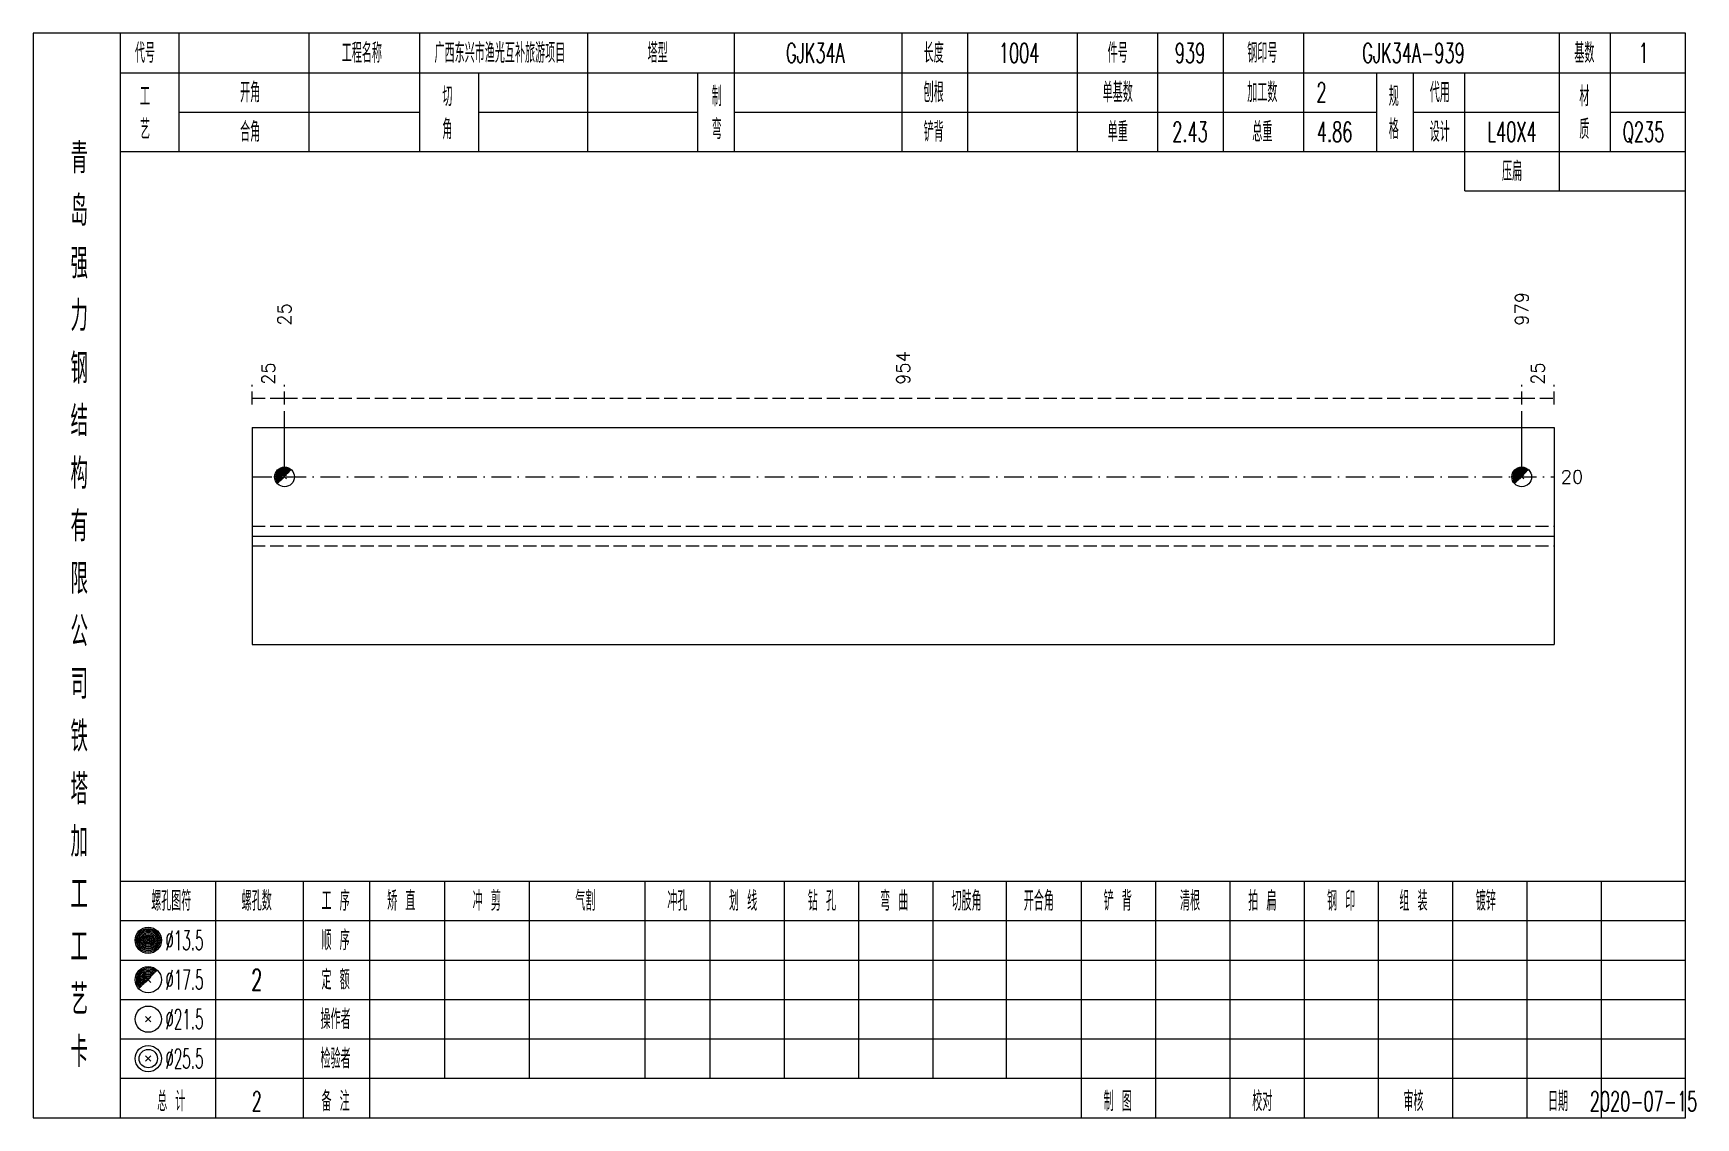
# Model space of a CAD drawing. Extents: x 0 to 2606, y -377 to 6479.
# Drawn here: x 1829.8 to 2082.7, y 2100 to 2265 of the extents above; entities that cross this region are included whole.
import ezdxf
from ezdxf.enums import TextEntityAlignment as Align

# ---------------------------------------------------------------- set-up
doc = ezdxf.new("R2010")
doc.units = 0
doc.header["$MEASUREMENT"] = 0
doc.linetypes.add('一点画线', pattern=[5.2, 3, -1, 0.2, -1])
doc.linetypes.add('虚线', pattern=[2.75, 2, -0.75])
doc.layers.get('0').update_dxf_attribs({"linetype": 'CONTINUOUS', "lineweight": 25})
doc.layers.add('1', color=7, linetype='CONTINUOUS', lineweight=25)
doc.layers.add('4', color=7, linetype='CONTINUOUS', lineweight=25)
doc.styles.get("Standard").update_dxf_attribs({"font": 'simplex.shx', "width": 0.7, "height": 3, "bigfont": 'gbhzfs.shx'})

msp = doc.modelspace()

# ---------------------------------------------------------------- texts
at = {"color": 7, "linetype": 'Continuous', "lineweight": 13}
for s, p in [('25', (1868.03, 2220.5)), ('979', (2056.27, 2220.5))]:
    msp.add_text(s, height=2, rotation=90, dxfattribs=at).set_placement(p, align=Align.MIDDLE_LEFT)
at = {"color": 8, "linetype": 'Continuous', "lineweight": 9}
for s, p in [('954', (1962.15, 2211.5)), ('25', (1865.57, 2211.5)), ('25', (2058.73, 2211.5))]:
    msp.add_text(s, height=2, rotation=90, dxfattribs=at).set_placement(p, align=Align.MIDDLE_LEFT)
at = {"color": 7, "linetype": 'Continuous', "lineweight": 13}
msp.add_text('20', height=2, dxfattribs=at).set_placement((2062.2, 2197.5), align=Align.MIDDLE_LEFT)
at = {"layer": '4', "color": 1, "linetype": 'Continuous', "lineweight": 13}
for s, height, width, p in [('代号', 3, 0.6, (1846.8, 2262)), ('工程名称', 3, 0.6, (1879.8, 2262)), ('广西东兴市渔光互补旅游项目', 3, 0.6, (1900.8, 2262)), ('塔型', 3, 0.6, (1924.8, 2262)), ('GJK34A', 3, 0.6, (1948.8, 2262)), ('长度', 3, 0.6, (1966.8, 2262)), ('1004', 3, 0.6, (1979.8, 2262)), ('件号', 3, 0.6, (1994.8, 2262)), ('939', 3, 0.6, (2005.8, 2262)), ('钢印号', 3, 0.6, (2016.8, 2262)), ('GJK34A-939', 3, 0.6, (2039.8, 2262)), ('基数', 3, 0.6, (2065.8, 2262)), ('1', 3, 0.6, (2074.8, 2262)), ('工', 3, 0.6, (1846.8, 2255.4)), ('开角', 3, 0.6, (1862.8, 2256)), ('切', 3, 0.6, (1892.8, 2255.4)), ('制', 3, 0.6, (1933.8, 2255.4)), ('刨根', 3, 0.6, (1966.8, 2256)), ('单基数', 3, 0.6, (1994.8, 2256)), ('加工数', 3, 0.6, (2016.8, 2256)), ('2', 3, 0.6, (2025.8, 2256)), ('规', 3, 0.6, (2036.8, 2255.4)), ('代用', 3, 0.6, (2043.8, 2256)), ('材', 3, 0.6, (2065.8, 2255.4)), ('艺', 3, 0.6, (1846.8, 2250.4)), ('合角', 3, 0.6, (1862.8, 2250)), ('角', 3, 0.6, (1892.8, 2250.4)), ('弯', 3, 0.6, (1933.8, 2250.4)), ('铲背', 3, 0.6, (1966.8, 2250)), ('单重', 3, 0.6, (1994.8, 2250)), ('2.43', 3, 0.6, (2005.8, 2250)), ('总重', 3, 0.6, (2016.8, 2250)), ('4.86', 3, 0.6, (2027.8, 2250)), ('格', 3, 0.6, (2036.8, 2250.4)), ('设计', 3, 0.6, (2043.8, 2250)), ('L40X4', 3, 0.6, (2054.8, 2250)), ('质', 3, 0.6, (2065.8, 2250.4)), ('Q235', 3, 0.6, (2074.8, 2250)), ('青', 4.6, 0.8, (1836.8, 2246)), ('压扁', 3, 0.6, (2054.8, 2244)), ('岛', 4.6, 0.8, (1836.8, 2238)), ('强', 4.6, 0.8, (1836.8, 2230)), ('力', 4.6, 0.8, (1836.8, 2222)), ('钢', 4.6, 0.8, (1836.8, 2214)), ('结', 4.6, 0.8, (1836.8, 2206)), ('构', 4.6, 0.8, (1836.8, 2198)), ('有', 4.6, 0.8, (1836.8, 2190)), ('限', 4.6, 0.8, (1836.8, 2182)), ('公', 4.6, 0.8, (1836.8, 2174)), ('司', 4.6, 0.8, (1836.8, 2166)), ('铁', 4.6, 0.8, (1836.8, 2158)), ('塔', 4.6, 0.8, (1836.8, 2150)), ('加', 4.6, 0.8, (1836.8, 2142)), ('工', 4.6, 0.8, (1836.8, 2134)), ('螺孔图符', 3, 0.6, (1850.8, 2133)), ('螺孔数', 3, 0.6, (1863.8, 2133)), ('工 序', 3, 0.6, (1875.8, 2133)), ('矫 直', 3, 0.6, (1885.8, 2133)), ('冲 剪', 3, 0.6, (1898.8, 2133)), ('气割', 3, 0.6, (1913.8, 2133)), ('冲孔', 3, 0.6, (1927.8, 2133)), ('划 线', 3, 0.6, (1937.8, 2133)), ('钻 孔', 3, 0.6, (1949.8, 2133)), ('弯 曲', 3, 0.6, (1960.8, 2133)), ('切肢角', 3, 0.6, (1971.8, 2133)), ('开合角', 3, 0.6, (1982.8, 2133)), ('铲 背', 3, 0.6, (1994.8, 2133)), ('清根', 3, 0.6, (2005.8, 2133)), ('拍 扁', 3, 0.6, (2016.8, 2133)), ('钢 印', 3, 0.6, (2028.8, 2133)), ('组 装', 3, 0.6, (2039.8, 2133)), ('镀锌', 3, 0.6, (2050.8, 2133)), ('工', 4.6, 0.8, (1836.8, 2126)), ('%%C13.5', 3, 0.5, (1852.8, 2127)), ('顺 序', 3, 0.6, (1875.8, 2127)), ('%%C17.5', 3, 0.5, (1852.8, 2121)), ('2', 3.2, 0.6, (1863.8, 2121)), ('定 额', 3, 0.6, (1875.8, 2121)), ('艺', 4.6, 0.8, (1836.8, 2118)), ('%%C21.5', 3, 0.5, (1852.8, 2115)), ('操作者', 3, 0.6, (1875.8, 2115)), ('卡', 4.6, 0.8, (1836.8, 2110)), ('%%C25.5', 3, 0.5, (1852.8, 2109)), ('检验者', 3, 0.6, (1875.8, 2109)), ('总 计', 3, 0.6, (1850.8, 2102.5)), ('2', 3, 0.6, (1863.8, 2102.5)), ('备 注', 3, 0.6, (1875.8, 2102.5)), ('制 图', 3, 0.6, (1994.8, 2102.5)), ('校对', 3, 0.6, (2016.8, 2102.5)), ('审核', 3, 0.6, (2039.8, 2102.5)), ('日期', 3, 0.6, (2061.8, 2102.5)), ('2020-07-15', 3, 0.6, (2074.8, 2102.5))]:
    msp.add_text(s, height=height, dxfattribs=dict(at, width=width)).set_placement(p, align=Align.MIDDLE_CENTER)

# ---------------------------------------------------------------- linework, layer by layer
at = {"color": 8, "linetype": '虚线', "lineweight": 9}
for p, q in [((1863.1, 2208.5), (1863.1, 2211.5)), ((1868.03, 2208.5), (1868.03, 2211.5)), ((1868.03, 2208.5), (1868.03, 2211.5)), ((2056.27, 2208.5), (2056.27, 2211.5)), ((2056.27, 2208.5), (2056.27, 2211.5)), ((2061.2, 2208.5), (2061.2, 2211.5)), ((1863.1, 2209.5), (1868.03, 2209.5)), ((1868.03, 2209.5), (2056.27, 2209.5)), ((2056.27, 2209.5), (2061.2, 2209.5))]:
    msp.add_line(p, q, dxfattribs=at)
at = {"color": 7, "linetype": 'Continuous', "lineweight": 13}
for p, q in [((1868.03, 2197.5), (1868.03, 2207.5)), ((2056.27, 2197.5), (2056.27, 2207.5))]:
    msp.add_line(p, q, dxfattribs=at)
at = {"color": 7, "linetype": 'Continuous', "lineweight": 18}
for p, q in [((1863.1, 2205), (1863.1, 2172)), ((1863.1, 2205), (2061.2, 2205)), ((2061.2, 2205), (2061.2, 2172)), ((1863.1, 2188.5), (2061.2, 2188.5))]:
    msp.add_line(p, q, dxfattribs=at)
at = {"color": 3, "linetype": '一点画线', "lineweight": 13}
msp.add_line((1863.1, 2197.5), (2061.2, 2197.5), dxfattribs=at)
at = {"color": 7, "linetype": 'Continuous', "lineweight": 0}
for p, q in [((1867.73, 2197.2), (1868.33, 2197.8)), ((1867.73, 2197.8), (1868.33, 2197.2)), ((2055.97, 2197.2), (2056.57, 2197.8)), ((2055.97, 2197.8), (2056.57, 2197.2))]:
    msp.add_line(p, q, dxfattribs=at)
at = {"color": 1, "linetype": '虚线', "lineweight": 18}
for p, q in [((1863.1, 2190), (2061.2, 2190)), ((1863.1, 2187), (2061.2, 2187))]:
    msp.add_line(p, q, dxfattribs=at)
at = {"color": 7, "linetype": 'Continuous', "lineweight": 13}
for centre in [(1868.03, 2197.5), (2056.27, 2197.5)]:
    msp.add_circle(centre, 1.5, dxfattribs=at)
for centre, radius in [((1868.03, 2197.5), 1.35), ((1868.03, 2197.5), 1.2), ((1868.03, 2197.5), 1.05), ((1868.03, 2197.5), 0.9), ((1868.03, 2197.5), 0.75), ((1868.03, 2197.5), 0.6), ((2056.27, 2197.5), 1.35), ((2056.27, 2197.5), 1.2), ((2056.27, 2197.5), 1.05), ((2056.27, 2197.5), 0.9), ((2056.27, 2197.5), 0.75), ((2056.27, 2197.5), 0.6), ((1868.03, 2197.5), 0.45), ((1868.03, 2197.5), 0.3), ((1868.03, 2197.5), 0.15), ((2056.27, 2197.5), 0.45), ((2056.27, 2197.5), 0.3), ((2056.27, 2197.5), 0.15)]:
    msp.add_arc(centre, radius, 45, 225, dxfattribs=at)
at = {"layer": '1', "color": 7, "linetype": 'Continuous', "lineweight": 18}
msp.add_line((1863.1, 2172), (2061.2, 2172), dxfattribs=at)
at = {"layer": '4', "color": 1, "linetype": 'Continuous', "lineweight": 18}
for p, q in [((1843.1, 2100), (1843.1, 2265)), ((1852, 2247), (1852, 2265)), ((1871.8, 2247), (1871.8, 2265)), ((1888.6, 2247), (1888.6, 2265)), ((1914.2, 2247), (1914.2, 2265)), ((1936.5, 2247), (1936.5, 2265)), ((1962, 2247), (1962, 2265)), ((1972, 2247), (1972, 2265)), ((1988.7, 2247), (1988.7, 2265)), ((2000.9, 2247), (2000.9, 2265)), ((2010.9, 2247), (2010.9, 2265)), ((2023.1, 2247), (2023.1, 2265)), ((2062, 2241), (2062, 2265)), ((2069.8, 2247), (2069.8, 2265)), ((1843.1, 2259), (2081.2, 2259)), ((1897.6, 2247), (1897.6, 2259)), ((1930.9, 2247), (1930.9, 2259)), ((2034.2, 2247), (2034.2, 2259)), ((2039.8, 2247), (2039.8, 2259)), ((2047.6, 2241), (2047.6, 2259)), ((1852, 2253), (1888.6, 2253)), ((1897.6, 2253), (1930.9, 2253)), ((1936.5, 2253), (2034.2, 2253)), ((2039.8, 2253), (2062, 2253)), ((2069.8, 2253), (2081.2, 2253)), ((1843.1, 2247), (2081.2, 2247)), ((2047.6, 2241), (2081.2, 2241)), ((1843.1, 2136), (2081.2, 2136)), ((1857.6, 2100), (1857.6, 2136)), ((1870.9, 2100), (1870.9, 2136)), ((1881, 2100), (1881, 2136)), ((1892.4, 2106), (1892.4, 2136)), ((1905.3, 2106), (1905.3, 2136)), ((1922.9, 2106), (1922.9, 2136)), ((1932.8, 2106), (1932.8, 2136)), ((1944.1, 2106), (1944.1, 2136)), ((1955.4, 2106), (1955.4, 2136)), ((1966.7, 2106), (1966.7, 2136)), ((1977.9, 2106), (1977.9, 2136)), ((1989.3, 2106), (1989.3, 2136)), ((2000.6, 2106), (2000.6, 2136)), ((2011.9, 2106), (2011.9, 2136)), ((2023.2, 2106), (2023.2, 2136)), ((2034.5, 2106), (2034.5, 2136)), ((2045.8, 2106), (2045.8, 2136)), ((2057.1, 2106), (2057.1, 2136)), ((2068.4, 2106), (2068.4, 2136)), ((1843.1, 2130), (2081.2, 2130)), ((1843.1, 2124), (2081.2, 2124)), ((1843.1, 2118), (2081.2, 2118)), ((1843.1, 2112), (2081.2, 2112)), ((1843.1, 2106), (2081.2, 2106)), ((1989.3, 2100), (1989.3, 2106)), ((2000.6, 2100), (2000.6, 2106)), ((2011.9, 2100), (2011.9, 2106)), ((2023.2, 2100), (2023.2, 2106)), ((2034.5, 2100), (2034.5, 2106)), ((2045.8, 2100), (2045.8, 2106)), ((2057.1, 2100), (2057.1, 2106)), ((2068.4, 2100), (2068.4, 2106))]:
    msp.add_line(p, q, dxfattribs=at)
at = {"layer": '4', "color": 7, "linetype": 'Continuous', "lineweight": 13}
for p, q in [((1847.1, 2126.8), (1847.5, 2127.2)), ((1847.5, 2126.8), (1847.1, 2127.2)), ((1846.9, 2114.6), (1847.7, 2115.4)), ((1847.7, 2114.6), (1846.9, 2115.4)), ((1846.9, 2108.6), (1847.7, 2109.4)), ((1847.7, 2108.6), (1846.9, 2109.4))]:
    msp.add_line(p, q, dxfattribs=at)
at = {"layer": '4', "color": 7, "linetype": 'Continuous', "lineweight": 0}
for p, q in [((1846.9, 2120.6), (1847.7, 2121.4)), ((1846.9, 2121.4), (1847.7, 2120.6))]:
    msp.add_line(p, q, dxfattribs=at)
at = {"layer": '4', "color": 1, "linetype": 'Continuous', "lineweight": 18}
msp.add_lwpolyline([(1829.8, 2265), (1829.8, 2100), (2081.2, 2100), (2081.2, 2265)], close=True, dxfattribs=at)
at = {"layer": '4', "color": 7, "linetype": 'Continuous', "lineweight": 13}
for centre, radius in [((1847.3, 2127), 2), ((1847.3, 2127), 1.8), ((1847.3, 2127), 1.6), ((1847.3, 2127), 1.4), ((1847.3, 2127), 1.2), ((1847.3, 2127), 1), ((1847.3, 2127), 0.8), ((1847.3, 2127), 0.6), ((1847.3, 2127), 0.4), ((1847.3, 2127), 0.2), ((1847.3, 2121), 2), ((1847.3, 2115), 2), ((1847.3, 2109), 2), ((1847.3, 2109), 1.4)]:
    msp.add_circle(centre, radius, dxfattribs=at)
for radius in [1.8, 1.6, 1.4, 1.2, 1, 0.8, 0.6, 0.4, 0.2]:
    msp.add_arc((1847.3, 2121), radius, 45, 225, dxfattribs=at)

msp.set_redraw_order([(e.dxf.handle, doc.entitydb.next_handle()) for e in msp.query("TEXT MTEXT ATTDEF DIMENSION ARC_DIMENSION")])  # texts and dimensions are drawn at this point

doc.saveas('drawing.dxf')
